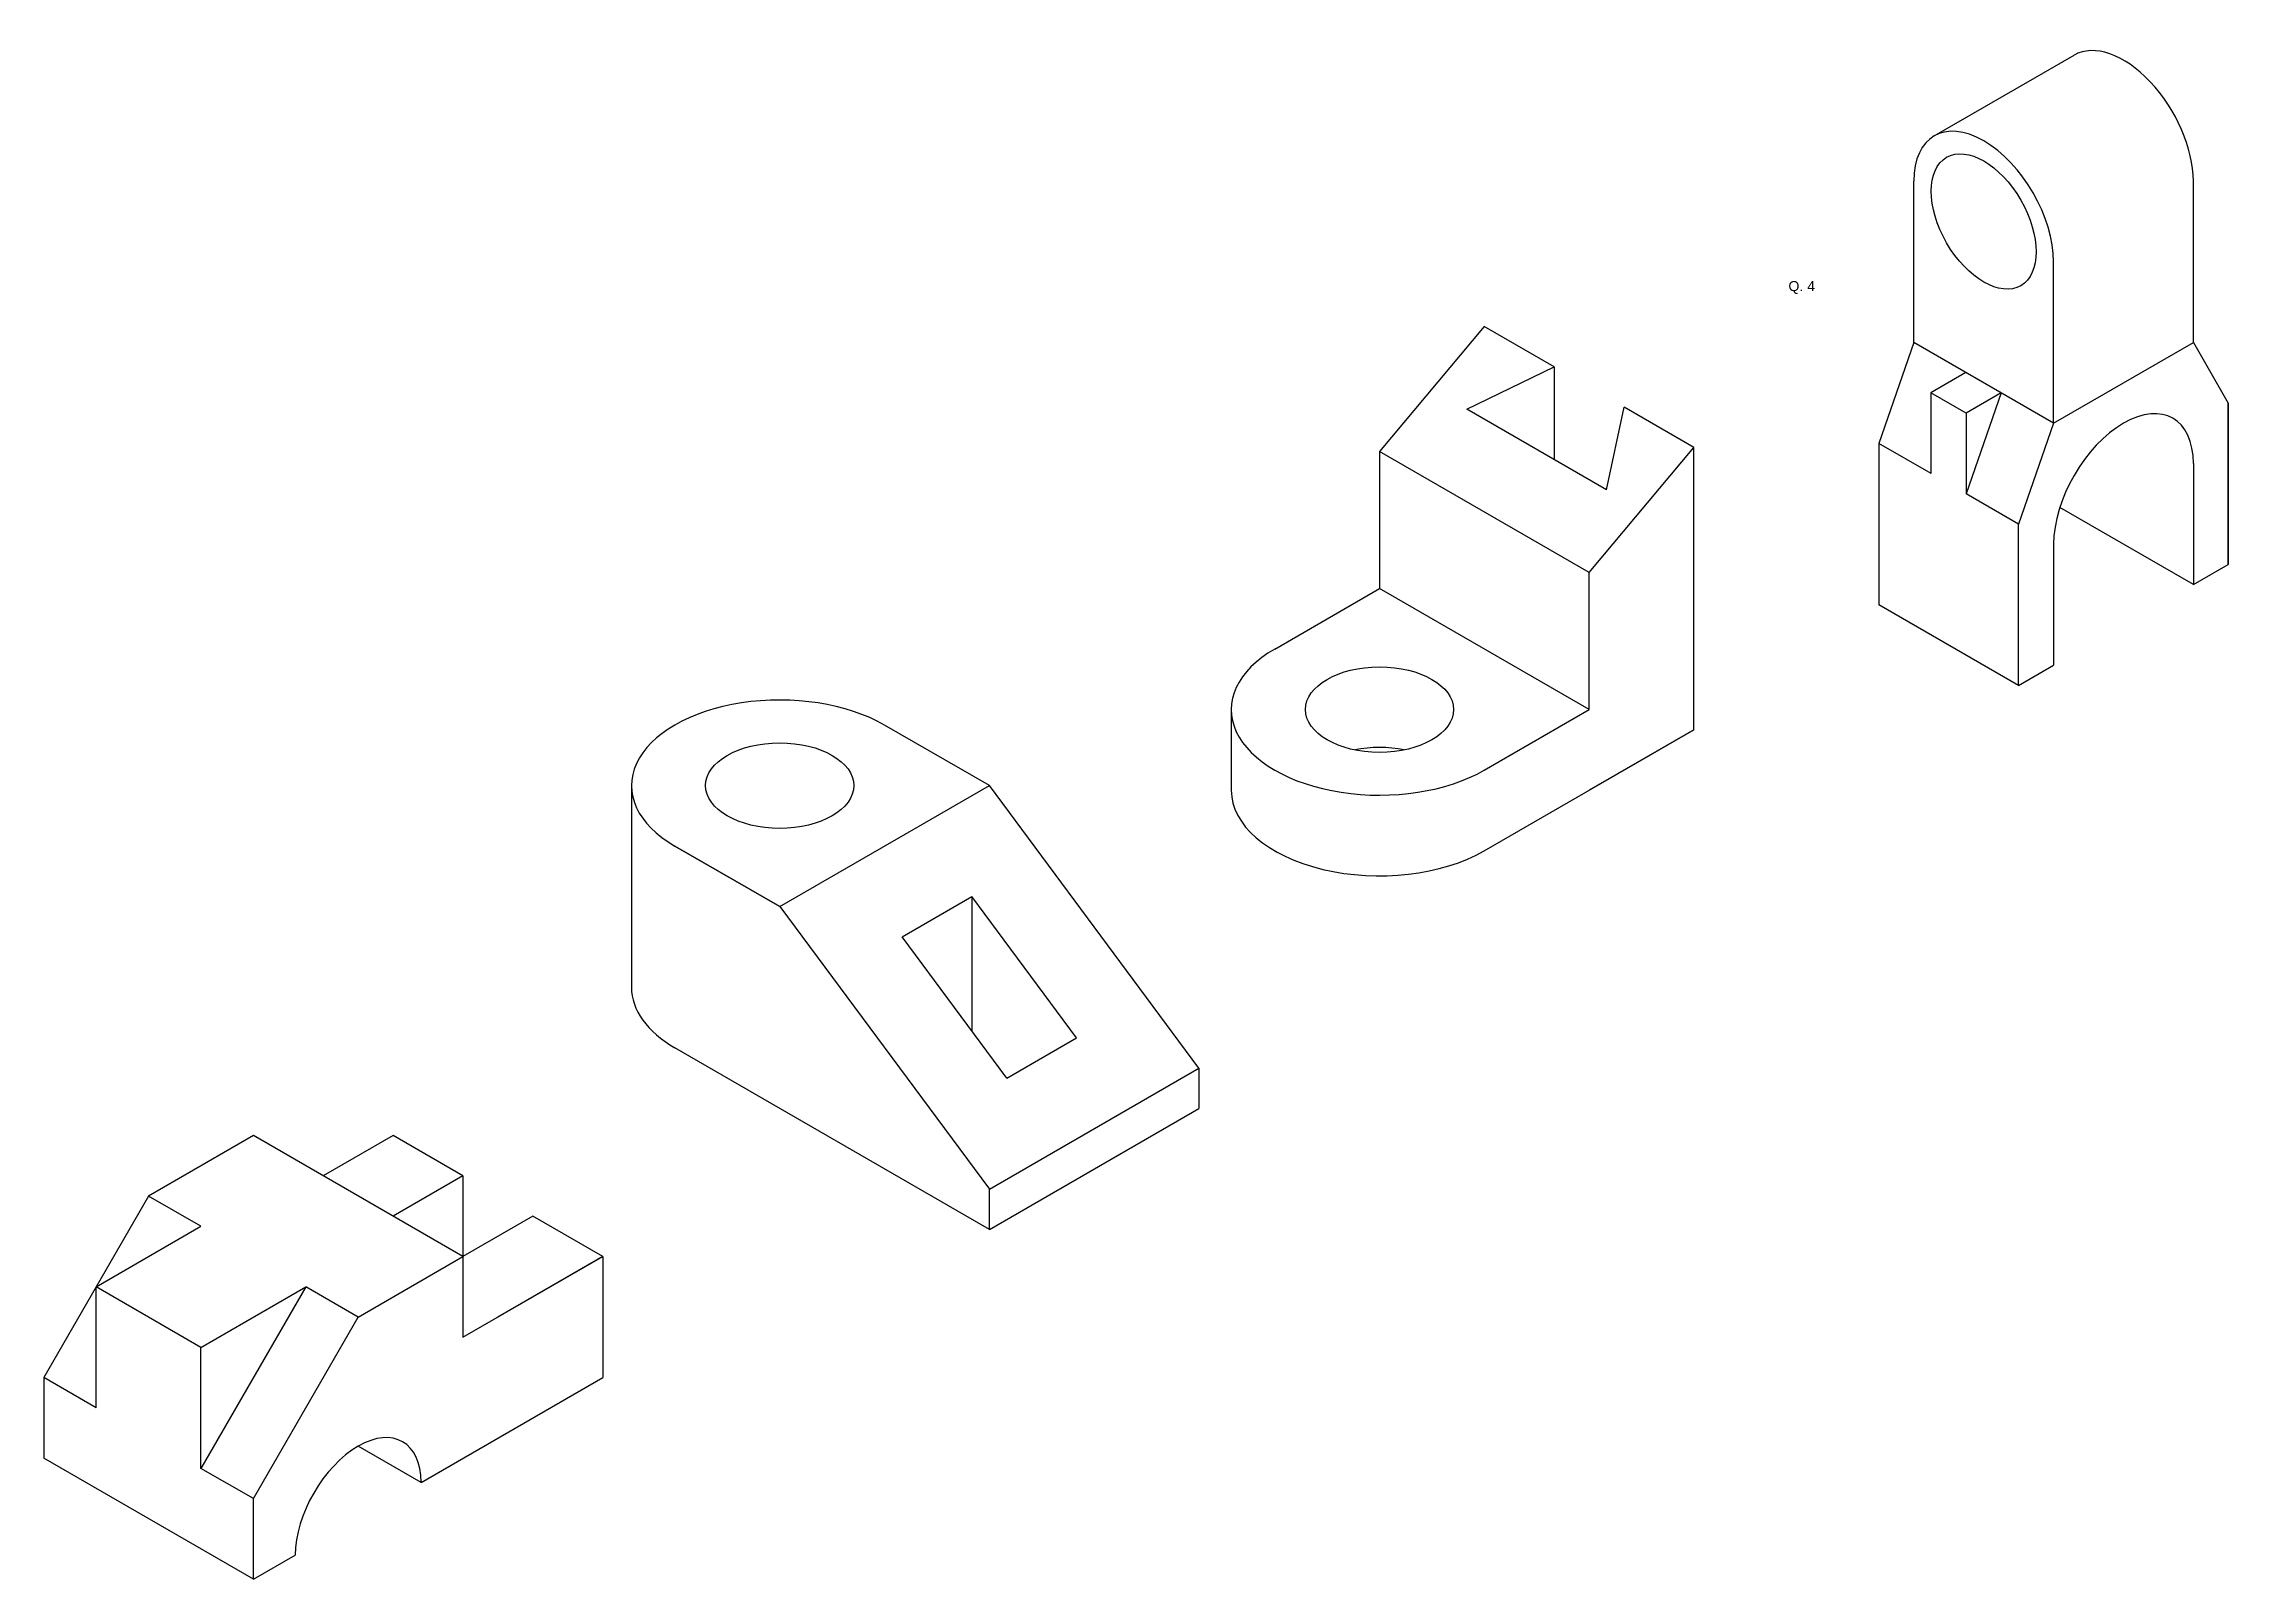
# Model space of a CAD drawing. Header units: millimetres. Extents: x 2896 to 6928, y 1723 to 3545.
# Drawn here: x 2896 to 3437, y 1723 to 2104 of the extents above; entities that cross this region are included whole.
import ezdxf

# ---------------------------------------------------------------- set-up
doc = ezdxf.new("R2010")
doc.units = ezdxf.units.MM
doc.styles.get("Standard").update_dxf_attribs({"font": 'arial.ttf'})

msp = doc.modelspace()

# ---------------------------------------------------------------- texts
at = {"insert": (3328.422, 2044.785), "char_height": 2.5, "attachment_point": 1}
msp.add_mtext_dynamic_manual_height_columns('Q. 4', width=75.56596, gutter_width=12.5, heights=[0], dxfattribs=at)

# ---------------------------------------------------------------- linework, layer by layer
for p, q in [((3364.578, 2080.769), (3399.219, 2100.769)), ((3359.505, 2029.556), (3359.505, 2069.556)), ((3428.787, 2029.556), (3428.787, 2069.556)), ((3394.146, 2009.556), (3394.146, 2049.556)), ((3253.046, 2033.561), (3227.065, 2002.561)), ((3270.366, 2023.561), (3253.046, 2033.561)), ((3359.505, 2029.556), (3350.844, 2004.556)), ((3394.146, 2009.556), (3359.505, 2029.556)), ((3394.146, 2009.556), (3428.787, 2029.556)), ((3394.146, 2009.556), (3428.787, 2029.556)), ((3428.787, 2029.556), (3437.447, 2014.556)), ((3248.715, 2013.061), (3270.366, 2023.561)), ((3270.366, 2023.561), (3270.366, 2000.561)), ((3372.384, 2022.12), (3363.724, 2017.12)), ((3363.724, 2017.12), (3363.724, 1997.12)), ((3372.495, 2012.056), (3363.724, 2017.12)), ((3381.155, 2017.056), (3372.495, 1992.056)), ((3381.155, 2017.056), (3372.495, 2012.056)), ((3437.447, 2014.556), (3437.447, 1974.556)), ((3437.447, 1974.556), (3437.447, 2014.556)), ((3283.356, 1993.061), (3248.715, 2013.061)), ((3283.356, 1993.061), (3287.687, 2013.561)), ((3305.007, 2003.561), (3287.687, 2013.561)), ((3372.495, 2012.056), (3372.495, 1992.056)), ((3394.146, 2009.556), (3385.485, 1984.556)), ((3279.026, 1972.561), (3305.007, 2003.561)), ((3305.007, 1933.561), (3305.007, 2003.561)), ((3363.835, 1997.056), (3350.844, 2004.556)), ((3350.844, 2004.556), (3350.844, 1964.556)), ((3279.026, 1972.561), (3227.065, 2002.561)), ((3227.065, 2002.561), (3227.065, 1968.561)), ((3428.787, 1999.556), (3428.787, 1969.556)), ((3385.485, 1984.556), (3372.495, 1992.056)), ((3428.787, 1969.556), (3395.68, 1988.671)), ((3385.485, 1944.556), (3385.485, 1984.556)), ((3385.485, 1944.556), (3385.485, 1984.556)), ((3394.146, 1979.556), (3394.146, 1949.556)), ((3279.026, 1938.561), (3279.026, 1972.561)), ((3279.026, 1938.561), (3279.026, 1972.561)), ((3428.787, 1969.556), (3437.447, 1974.556)), ((3201.084, 1953.561), (3227.065, 1968.561)), ((3279.026, 1938.561), (3227.065, 1968.561)), ((3385.485, 1944.556), (3350.844, 1964.556)), ((3385.485, 1944.556), (3394.146, 1949.556)), ((3190.322, 1938.561), (3190.322, 1918.561)), ((3253.046, 1923.561), (3279.026, 1938.561)), ((3130.362, 1919.721), (3104.381, 1934.721)), ((3253.046, 1903.561), (3305.007, 1933.561)), ((3305.007, 1933.561), (3279.026, 1918.561)), ((3041.658, 1919.721), (3041.658, 1869.721)), ((3078.4, 1889.721), (3130.362, 1919.721)), ((3182.323, 1849.721), (3130.362, 1919.721)), ((3052.419, 1904.721), (3078.4, 1889.721)), ((3078.4, 1889.721), (3052.419, 1904.721)), ((3108.711, 1882.221), (3126.032, 1892.221)), ((3126.032, 1892.221), (3125.983, 1892.249)), ((3151.954, 1857.187), (3125.983, 1892.249)), ((3125.983, 1892.249), (3125.983, 1858.953)), ((3078.4, 1889.721), (3130.362, 1819.721)), ((3134.692, 1847.221), (3108.711, 1882.221)), ((3130.362, 1809.721), (3052.419, 1854.721)), ((3134.692, 1847.221), (3151.954, 1857.187)), ((3130.362, 1819.721), (3182.323, 1849.721)), ((3182.323, 1849.721), (3182.323, 1839.721)), ((3130.362, 1809.721), (3182.323, 1839.721)), ((3165.003, 1839.571), (3164.925, 1839.676)), ((2947.933, 1832.976), (2921.952, 1817.976)), ((2999.894, 1802.976), (2947.933, 1832.976)), ((2982.574, 1832.976), (2965.253, 1822.976)), ((2999.894, 1822.976), (2982.574, 1832.976)), ((2999.894, 1822.976), (2982.574, 1812.976)), ((2999.894, 1822.976), (2999.894, 1802.976)), ((3130.362, 1809.721), (3130.362, 1819.721)), ((2921.952, 1817.976), (2895.971, 1772.976)), ((2934.942, 1810.476), (2921.952, 1817.976)), ((2908.962, 1795.476), (2934.942, 1810.476)), ((3017.215, 1812.976), (2999.894, 1802.976)), ((3034.535, 1802.976), (3017.215, 1812.976)), ((3034.535, 1802.976), (3017.215, 1812.976)), ((2973.914, 1787.976), (2999.894, 1802.976)), ((2999.894, 1802.976), (2999.894, 1782.976)), ((2999.894, 1782.976), (3034.535, 1802.976)), ((3034.535, 1802.976), (3008.555, 1787.976)), ((3034.535, 1802.976), (3034.535, 1772.976)), ((2908.962, 1765.476), (2908.962, 1795.476)), ((2934.942, 1780.476), (2908.962, 1795.476)), ((2960.923, 1795.476), (2934.942, 1750.476)), ((2934.942, 1780.476), (2960.923, 1795.476)), ((2973.914, 1787.976), (2960.923, 1795.476)), ((2973.914, 1787.976), (2960.923, 1795.476)), ((2947.933, 1742.976), (2973.914, 1787.976)), ((2934.942, 1750.476), (2934.942, 1780.476)), ((2895.971, 1772.976), (2895.971, 1752.976)), ((2908.962, 1765.476), (2895.971, 1772.976)), ((2989.502, 1746.976), (3034.535, 1772.976)), ((2989.502, 1746.976), (2973.914, 1755.976)), ((2947.933, 1722.976), (2895.971, 1752.976)), ((2947.933, 1742.976), (2934.942, 1750.476)), ((2947.933, 1742.976), (2934.942, 1750.476)), ((2947.933, 1722.976), (2947.933, 1742.976)), ((2947.933, 1722.976), (2958.325, 1728.976)), ((2947.933, 1722.976), (2958.325, 1728.976))]:
    msp.add_line(p, q)
for centre, major_axis, start_param, end_param in [((3411.466, 2079.556), (12.247, -21.213), 0.7853982, 3.1415927), ((3376.825, 2059.556), (12.247, -21.213), 0.7853982, 3.9269908), ((3411.466, 1989.556), (-12.247, -21.213), 2.3561945, 5.4977871), ((3227.065, 1938.561), (-36.742, 0), 5.4977871, 8.6393798), ((3078.4, 1919.721), (-36.742, 0), 3.9269908, 7.0685835), ((3227.065, 1918.561), (-18.371, 0), 4.3725521, 5.0522259), ((3227.065, 1918.561), (-36.742, 0), 6.2831853, 8.6393798), ((3078.4, 1869.721), (-36.742, 0), 6.2831853, 7.0685835), ((2973.914, 1737.976), (-11.023, -19.092), 2.3561945, 5.4977871)]:
    msp.add_ellipse(centre, major_axis=major_axis, ratio=0.5773503, start_param=start_param, end_param=end_param)
for centre, major_axis in [((3376.825, 2059.556), (9.186, -15.91)), ((3227.065, 1938.561), (-18.371, 0)), ((3078.4, 1919.721), (-18.371, 0))]:
    msp.add_ellipse(centre, major_axis=major_axis, ratio=0.5773503)

msp.set_redraw_order([(e.dxf.handle, doc.entitydb.next_handle()) for e in msp.query("TEXT MTEXT ATTDEF DIMENSION ARC_DIMENSION")])  # texts and dimensions are drawn at this point

doc.saveas('drawing.dxf')
